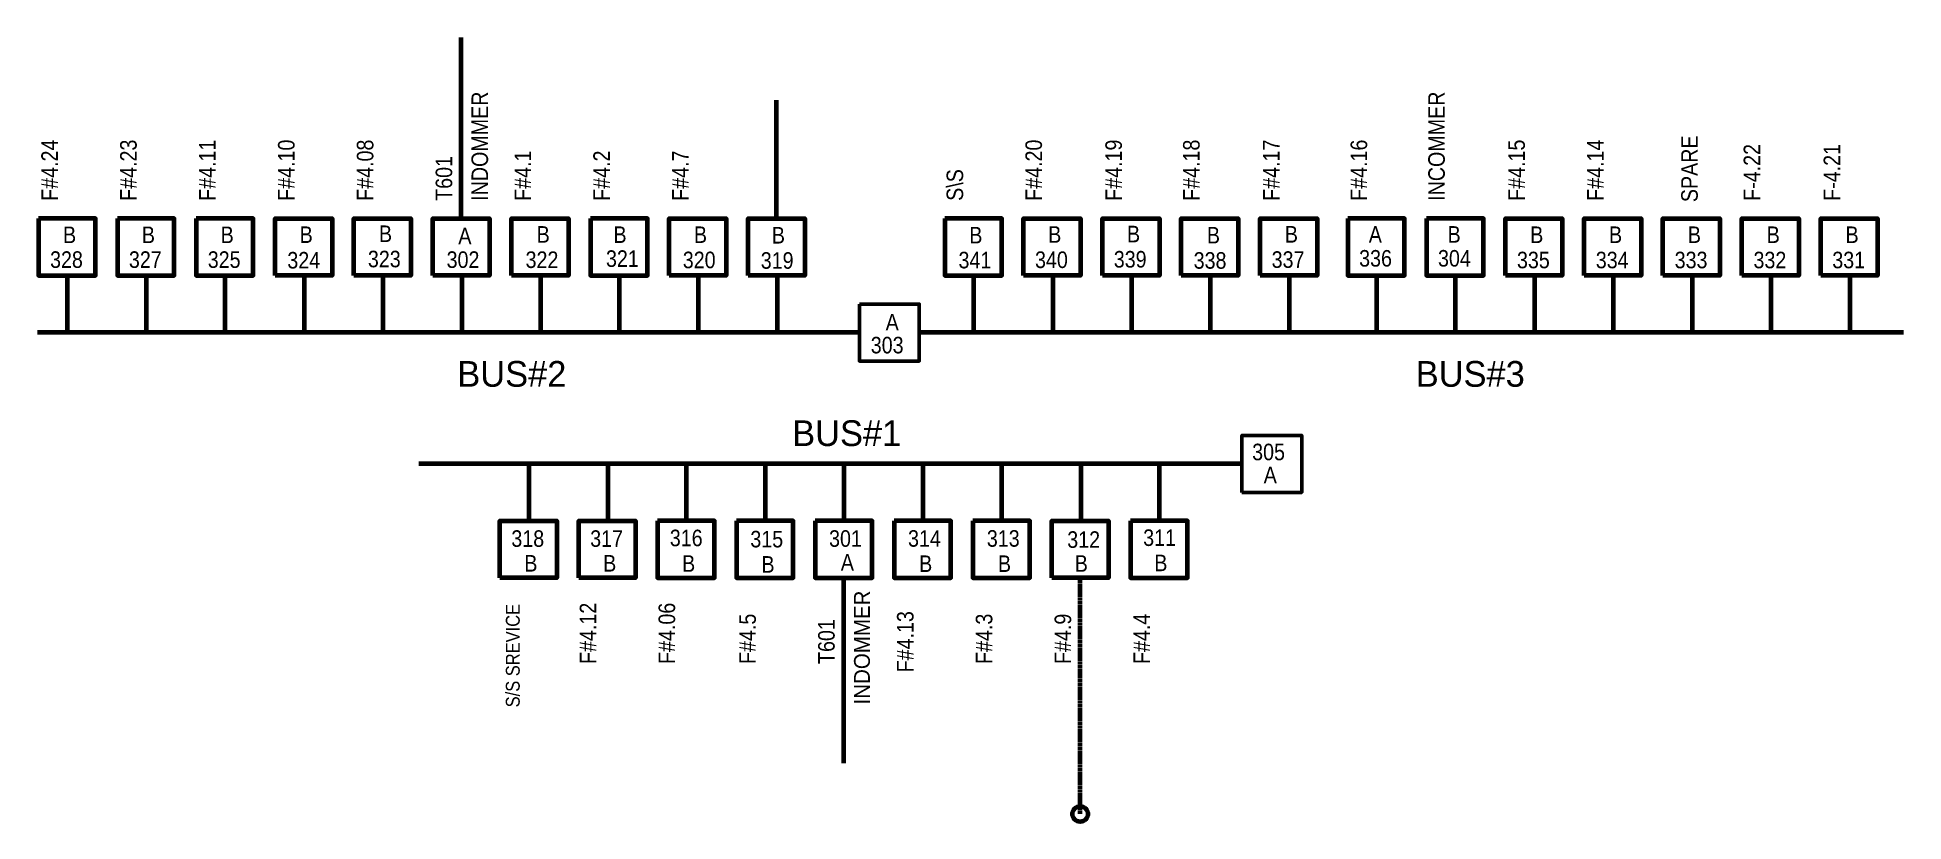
# Model space of a CAD drawing. Header units: metres. Extents: x 65984 to 144644, y -19036 to 23726.
# Drawn here: x 126002 to 126510, y 13174 to 13387 of the extents above; entities that cross this region are included whole.
import ezdxf
from ezdxf.enums import TextEntityAlignment as Align

# ---------------------------------------------------------------- set-up
doc = ezdxf.new("R2010")
doc.units = ezdxf.units.M
doc.header["$MEASUREMENT"] = 0
doc.linetypes.add('DGN Style 3', pattern=[0.013877, 0, -0.013877])
for name, color, linetype, lineweight in [('d_eos', 111, 'Continuous', 40), ('d_ug cable', 95, 'Continuous', 40), ('GRID STATION  04', 7, 'Continuous', 40), ('O H MAIN FEEDER', 4, 'Continuous', 100)]:
    doc.layers.add(name, color=color, linetype=linetype, lineweight=lineweight)
doc.styles.add('Style-msdefault', font='msdefault.shx')

msp = doc.modelspace()

# ---------------------------------------------------------------- texts
at = {"layer": 'd_eos', "color": 7, "linetype": 'Continuous', "lineweight": 70, "style": 'Style-msdefault', "width": 0.966667}
msp.add_text('INDOMMER', height=4.309, rotation=90, dxfattribs=at).set_placement((126224.48, 13236.68), align=Align.TOP_RIGHT)
at = {"layer": 'GRID STATION  04', "color": 121, "linetype": 'Continuous', "lineweight": 70, "style": 'Style-msdefault', "width": 0.888889}
for s, height, p in [('INDOMMER', 4.5, (126120.43, 13342.64)), ('INCOMMER', 4.5, (126380.67, 13342.64)), ('F#4.11', 4.5, (126046.32, 13342.64)), ('SPARE', 4.5, (126449.48, 13342.29)), ('T601', 4.5, (126110.68, 13342.64)), ('S\\S', 4.5, (126249.66, 13342.64)), ('S/S SREVICE', 3.7658, (126129.78, 13204.95)), ('T601', 4.5, (126214.71, 13216.73))]:
    msp.add_text(s, height=height, rotation=90, dxfattribs=at).set_placement(p, align=Align.TOP_LEFT)
at = {"layer": 'GRID STATION  04', "color": 194, "linetype": 'Continuous', "lineweight": 70, "style": 'Style-msdefault', "width": 0.888889}
for s, p in [('F#4.24', (126003.43, 13342.64)), ('F#4.19', (126292.84, 13342.64)), ('F#4.7', (126175.01, 13342.64))]:
    msp.add_text(s, height=4.5, rotation=90, dxfattribs=at).set_placement(p, align=Align.TOP_LEFT)
at = {"layer": 'GRID STATION  04', "color": 234, "linetype": 'Continuous', "lineweight": 70, "style": 'Style-msdefault', "width": 0.888889}
for s, p in [('F#4.23', (126024.87, 13342.64)), ('F#4.1', (126132.13, 13342.64))]:
    msp.add_text(s, height=4.5, rotation=90, dxfattribs=at).set_placement(p, align=Align.TOP_LEFT)
at = {"layer": 'GRID STATION  04', "color": 5, "linetype": 'Continuous', "lineweight": 70, "style": 'Style-msdefault', "width": 0.888889}
for s, p in [('F#4.10', (126067.8, 13342.64)), ('F-4.22', (126466.46, 13342.64)), ('F#4.3', (126257.6, 13216.73))]:
    msp.add_text(s, height=4.5, rotation=90, dxfattribs=at).set_placement(p, align=Align.TOP_LEFT)
at = {"layer": 'GRID STATION  04', "color": 251, "linetype": 'Continuous', "lineweight": 70, "style": 'Style-msdefault', "width": 0.888889}
for s, p in [('F#4.08', (126089.24, 13342.64)), ('F#4.18', (126313.98, 13342.64))]:
    msp.add_text(s, height=4.5, rotation=90, dxfattribs=at).set_placement(p, align=Align.TOP_LEFT)
at = {"layer": 'GRID STATION  04', "color": 94, "linetype": 'Continuous', "lineweight": 70, "style": 'Style-msdefault', "width": 0.888889}
for s, p in [('F#4.20', (126271.1, 13342.64)), ('F#4.4', (126300.48, 13216.73))]:
    msp.add_text(s, height=4.5, rotation=90, dxfattribs=at).set_placement(p, align=Align.TOP_LEFT)
at = {"layer": 'GRID STATION  04', "color": 3, "linetype": 'Continuous', "lineweight": 70, "style": 'Style-msdefault', "width": 0.888889}
for s, p in [('F#4.17', (126335.73, 13342.64)), ('F#4.16', (126359.55, 13342.64)), ('F#4.15', (126402.44, 13342.64)), ('F#4.14', (126423.88, 13342.64))]:
    msp.add_text(s, height=4.5, rotation=90, dxfattribs=at).set_placement(p, align=Align.TOP_LEFT)
at = {"layer": 'GRID STATION  04', "color": 9, "linetype": 'Continuous', "lineweight": 70, "style": 'Style-msdefault', "width": 0.888889}
for s, p in [('F-4.21', (126488.21, 13342.64)), ('F#4.12', (126149.87, 13216.73))]:
    msp.add_text(s, height=4.5, rotation=90, dxfattribs=at).set_placement(p, align=Align.TOP_LEFT)
at = {"layer": 'GRID STATION  04', "color": 1, "linetype": 'Continuous', "lineweight": 70, "style": 'Style-msdefault', "width": 0.888889}
msp.add_text('F#4.2', height=4.5, rotation=90, dxfattribs=at).set_placement((126153.57, 13342.64), align=Align.TOP_LEFT)
at = {"layer": 'GRID STATION  04', "color": 251, "linetype": 'Continuous', "lineweight": 80, "style": 'Style-msdefault', "width": 0.888889}
for s, p in [('B', (126095.27, 13335.94)), ('B', (126320.46, 13335.55)), ('323', (126092.25, 13329.08)), ('338', (126316.86, 13328.69))]:
    msp.add_text(s, height=4.5, dxfattribs=at).set_placement(p, align=Align.TOP_LEFT)
at = {"layer": 'GRID STATION  04', "color": 194, "linetype": 'Continuous', "lineweight": 80, "style": 'Style-msdefault', "width": 0.888889}
for s, p in [('B', (126298.73, 13335.87)), ('B', (126009.33, 13335.65)), ('B', (126180.93, 13335.69)), ('328', (126005.8, 13328.92)), ('320', (126177.9, 13328.83)), ('339', (126295.13, 13329.01))]:
    msp.add_text(s, height=4.5, dxfattribs=at).set_placement(p, align=Align.TOP_LEFT)
at = {"layer": 'GRID STATION  04', "color": 234, "linetype": 'Continuous', "lineweight": 80, "style": 'Style-msdefault', "width": 0.888889}
for s, p in [('B', (126030.77, 13335.65)), ('B', (126138.16, 13335.76)), ('B', (126429.84, 13335.68)), ('327', (126027.25, 13328.92)), ('322', (126135.14, 13328.89)), ('334', (126426.24, 13328.81))]:
    msp.add_text(s, height=4.5, dxfattribs=at).set_placement(p, align=Align.TOP_LEFT)
at = {"layer": 'GRID STATION  04', "color": 121, "linetype": 'Continuous', "lineweight": 80, "style": 'Style-msdefault', "width": 0.888889}
for s, p in [('B', (126052.21, 13335.65)), ('A', (126116.85, 13335.36)), ('B', (126202.13, 13335.54)), ('B', (126255.84, 13335.56)), ('A', (126364.49, 13335.77)), ('B', (126385.93, 13335.77)), ('B', (126408.4, 13335.68)), ('B', (126451.28, 13335.68)), ('325', (126048.69, 13328.92)), ('302', (126113.66, 13328.91)), ('319', (126199.11, 13328.68)), ('341', (126252.9, 13328.79)), ('336', (126361.87, 13329.27)), ('304', (126383.32, 13329.27)), ('335', (126404.8, 13328.81)), ('333', (126447.69, 13328.81)), ('A', (126233.08, 13311.91)), ('303', (126229.03, 13305.67)), ('305', (126332.77, 13276.62)), ('A', (126335.91, 13270.38)), ('318', (126131.27, 13253.08)), ('301', (126217.69, 13253.09)), ('B', (126134.8, 13246.36)), ('A', (126220.88, 13246.64))]:
    msp.add_text(s, height=4.5, dxfattribs=at).set_placement(p, align=Align.TOP_LEFT)
at = {"layer": 'GRID STATION  04', "color": 5, "linetype": 'Continuous', "lineweight": 80, "style": 'Style-msdefault', "width": 0.888889}
for s, p in [('B', (126073.69, 13335.7)), ('B', (126472.73, 13335.68)), ('324', (126070.34, 13328.75)), ('332', (126469.13, 13328.81)), ('313', (126260.61, 13253.11)), ('B', (126263.63, 13246.25))]:
    msp.add_text(s, height=4.5, dxfattribs=at).set_placement(p, align=Align.TOP_LEFT)
at = {"layer": 'GRID STATION  04', "color": 1, "linetype": 'Continuous', "lineweight": 80, "style": 'Style-msdefault', "width": 0.888889}
for s, p in [('B', (126159.05, 13335.7)), ('321', (126157.01, 13329.19))]:
    msp.add_text(s, height=4.5, dxfattribs=at).set_placement(p, align=Align.TOP_LEFT)
at = {"layer": 'GRID STATION  04', "color": 94, "linetype": 'Continuous', "lineweight": 80, "style": 'Style-msdefault', "width": 0.888889}
for s, p in [('B', (126277.3, 13335.74)), ('340', (126273.71, 13328.88)), ('311', (126303.13, 13253.32)), ('B', (126306.16, 13246.46))]:
    msp.add_text(s, height=4.5, dxfattribs=at).set_placement(p, align=Align.TOP_LEFT)
at = {"layer": 'GRID STATION  04', "color": 3, "linetype": 'Continuous', "lineweight": 80, "style": 'Style-msdefault', "width": 0.888889}
for s, p in [('B', (126341.67, 13335.8)), ('337', (126338.07, 13328.93))]:
    msp.add_text(s, height=4.5, dxfattribs=at).set_placement(p, align=Align.TOP_LEFT)
at = {"layer": 'GRID STATION  04', "color": 9, "linetype": 'Continuous', "lineweight": 80, "style": 'Style-msdefault', "width": 0.888889}
for s, p in [('B', (126494.17, 13335.68)), ('331', (126490.57, 13328.81)), ('317', (126152.72, 13253.08)), ('B', (126156.24, 13246.36))]:
    msp.add_text(s, height=4.5, dxfattribs=at).set_placement(p, align=Align.TOP_LEFT)
at = {"layer": 'GRID STATION  04', "color": 121, "linetype": 'Continuous', "lineweight": 100, "style": 'Style-msdefault'}
for s, p in [('BUS#2', (126116.58, 13299.1)), ('BUS#3', (126377.27, 13299.1))]:
    msp.add_text(s, height=7, dxfattribs=at).set_placement(p, align=Align.TOP_LEFT)
msp.add_text('BUS#1', height=7, dxfattribs=at).set_placement((126207.66, 13275.98))
at = {"layer": 'GRID STATION  04', "color": 36, "linetype": 'Continuous', "lineweight": 80, "style": 'Style-msdefault', "width": 0.888889}
for s, p in [('316', (126174.37, 13253.25)), ('B', (126177.72, 13246.3))]:
    msp.add_text(s, height=4.5, dxfattribs=at).set_placement(p, align=Align.TOP_LEFT)
at = {"layer": 'GRID STATION  04', "color": 191, "linetype": 'Continuous', "lineweight": 80, "style": 'Style-msdefault', "width": 0.888889}
for s, p in [('315', (126196.28, 13252.93)), ('B', (126199.3, 13246.06))]:
    msp.add_text(s, height=4.5, dxfattribs=at).set_placement(p, align=Align.TOP_LEFT)
at = {"layer": 'GRID STATION  04', "color": 6, "linetype": 'Continuous', "lineweight": 80, "style": 'Style-msdefault', "width": 0.888889}
for s, p in [('314', (126239.17, 13253.11)), ('B', (126242.19, 13246.25))]:
    msp.add_text(s, height=4.5, dxfattribs=at).set_placement(p, align=Align.TOP_LEFT)
at = {"layer": 'GRID STATION  04', "color": 98, "linetype": 'Continuous', "lineweight": 80, "style": 'Style-msdefault', "width": 0.888889}
for s, p in [('312', (126282.48, 13252.81)), ('B', (126284.52, 13246.31))]:
    msp.add_text(s, height=4.5, dxfattribs=at).set_placement(p, align=Align.TOP_LEFT)
at = {"layer": 'GRID STATION  04', "color": 36, "linetype": 'Continuous', "lineweight": 70, "style": 'Style-msdefault', "width": 0.888889}
msp.add_text('F#4.06', height=4.5, rotation=90, dxfattribs=at).set_placement((126171.31, 13216.73), align=Align.TOP_LEFT)
at = {"layer": 'GRID STATION  04', "color": 191, "linetype": 'Continuous', "lineweight": 70, "style": 'Style-msdefault', "width": 0.888889}
msp.add_text('F#4.5', height=4.5, rotation=90, dxfattribs=at).set_placement((126193.27, 13216.73), align=Align.TOP_LEFT)
at = {"layer": 'GRID STATION  04', "color": 6, "linetype": 'Continuous', "lineweight": 70, "style": 'Style-msdefault', "width": 0.888889}
msp.add_text('F#4.13', height=4.5, rotation=90, dxfattribs=at).set_placement((126236.16, 13214.45), align=Align.TOP_LEFT)
at = {"layer": 'GRID STATION  04', "color": 98, "linetype": 'Continuous', "lineweight": 70, "style": 'Style-msdefault', "width": 0.888889}
msp.add_text('F#4.9', height=4.5, rotation=90, dxfattribs=at).set_placement((126279.04, 13216.73), align=Align.TOP_LEFT)

# ---------------------------------------------------------------- linework, layer by layer
at = {"layer": 'd_ug cable', "color": 98, "linetype": 'DGN Style 3', "lineweight": 140, "flags": 128}
msp.add_lwpolyline([(126285.99, 13175.95), (126285.99, 13240.14)], dxfattribs=at)
at = {"layer": 'GRID STATION  04', "lineweight": 211, "ltscale": 0.006589}
for p, q in [((126117.63, 13337.82), (126117.63, 13387.09)), ((126203.4, 13337.82), (126203.4, 13369.99))]:
    msp.add_line(p, q, dxfattribs=at)
at = {"layer": 'GRID STATION  04', "color": 194, "linetype": 'Continuous', "lineweight": 140, "ltscale": 0.527974}
for p, q in [((126010.58, 13306.85), (126010.58, 13322.33)), ((126182.12, 13322.33), (126182.12, 13306.84)), ((126299.95, 13322.33), (126299.95, 13306.85))]:
    msp.add_line(p, q, dxfattribs=at)
at = {"layer": 'GRID STATION  04', "color": 234, "linetype": 'Continuous', "lineweight": 140, "ltscale": 0.527974}
for p, q in [((126032.02, 13306.85), (126032.02, 13322.33)), ((126139.23, 13322.33), (126139.23, 13306.84)), ((126430.99, 13322.33), (126430.99, 13306.84))]:
    msp.add_line(p, q, dxfattribs=at)
at = {"layer": 'GRID STATION  04', "color": 121, "linetype": 'Continuous', "lineweight": 140, "ltscale": 0.527974}
for p, q in [((126053.46, 13306.85), (126053.46, 13322.33)), ((126117.79, 13322.33), (126117.79, 13306.84)), ((126203.56, 13322.33), (126203.56, 13306.84)), ((126257.06, 13306.85), (126257.06, 13322.33)), ((126366.66, 13306.84), (126366.66, 13322.33)), ((126388.1, 13306.84), (126388.1, 13322.33)), ((126409.54, 13322.33), (126409.54, 13306.84)), ((126452.43, 13322.33), (126452.43, 13306.84)), ((126136.05, 13271.11), (126136.05, 13255.63)), ((126221.82, 13255.63), (126221.82, 13271.11))]:
    msp.add_line(p, q, dxfattribs=at)
at = {"layer": 'GRID STATION  04', "color": 5, "linetype": 'Continuous', "lineweight": 140, "ltscale": 0.527974}
for p, q in [((126074.91, 13322.33), (126074.91, 13306.85)), ((126473.87, 13322.33), (126473.87, 13306.84)), ((126264.7, 13255.63), (126264.7, 13271.11))]:
    msp.add_line(p, q, dxfattribs=at)
at = {"layer": 'GRID STATION  04', "color": 251, "linetype": 'Continuous', "lineweight": 140, "ltscale": 0.527974}
for p, q in [((126096.35, 13322.33), (126096.35, 13306.84)), ((126321.39, 13322.33), (126321.39, 13306.84))]:
    msp.add_line(p, q, dxfattribs=at)
at = {"layer": 'GRID STATION  04', "color": 1, "linetype": 'Continuous', "lineweight": 140, "ltscale": 0.527974}
msp.add_line((126160.68, 13306.84), (126160.68, 13322.33), dxfattribs=at)
at = {"layer": 'GRID STATION  04', "color": 94, "linetype": 'Continuous', "lineweight": 140, "ltscale": 0.527974}
for p, q in [((126278.51, 13322.33), (126278.51, 13306.85)), ((126307.59, 13255.63), (126307.59, 13271.11))]:
    msp.add_line(p, q, dxfattribs=at)
at = {"layer": 'GRID STATION  04', "color": 3, "linetype": 'Continuous', "lineweight": 140, "ltscale": 0.527974}
msp.add_line((126342.83, 13322.33), (126342.83, 13306.84), dxfattribs=at)
at = {"layer": 'GRID STATION  04', "color": 9, "linetype": 'Continuous', "lineweight": 140, "ltscale": 0.527974}
for p, q in [((126495.31, 13322.33), (126495.31, 13306.84)), ((126157.49, 13271.11), (126157.49, 13255.63))]:
    msp.add_line(p, q, dxfattribs=at)
at = {"layer": 'GRID STATION  04', "color": 121, "linetype": 'Continuous', "lineweight": 211, "ltscale": 0.527974}
for p, q in [((126225.96, 13306.84), (126002.34, 13306.84)), ((126509.98, 13306.84), (126242.23, 13306.84)), ((126330.22, 13271.11), (126106.12, 13271.11))]:
    msp.add_line(p, q, dxfattribs=at)
at = {"layer": 'GRID STATION  04', "color": 36, "linetype": 'Continuous', "lineweight": 140, "ltscale": 0.527974}
msp.add_line((126178.93, 13255.63), (126178.93, 13271.11), dxfattribs=at)
at = {"layer": 'GRID STATION  04', "color": 191, "linetype": 'Continuous', "lineweight": 140, "ltscale": 0.527974}
msp.add_line((126200.38, 13255.63), (126200.38, 13271.11), dxfattribs=at)
at = {"layer": 'GRID STATION  04', "color": 6, "linetype": 'Continuous', "lineweight": 140, "ltscale": 0.527974}
msp.add_line((126243.26, 13255.63), (126243.26, 13271.11), dxfattribs=at)
at = {"layer": 'GRID STATION  04', "color": 98, "linetype": 'Continuous', "lineweight": 140, "ltscale": 0.527974}
msp.add_line((126286.15, 13271.11), (126286.15, 13255.63), dxfattribs=at)
at = {"layer": 'GRID STATION  04', "color": 194, "linetype": 'Continuous', "lineweight": 80, "ltscale": 0.527974, "flags": 128}
for points in [[(126002.67, 13337.82), (126002.67, 13322.33), (126018.16, 13322.33), (126018.16, 13337.82)], [(126174.21, 13322.33), (126174.21, 13337.82), (126189.7, 13337.82), (126189.7, 13322.33)], [(126292.04, 13322.33), (126292.04, 13337.82), (126307.53, 13337.82), (126307.53, 13322.33)]]:
    msp.add_lwpolyline(points, close=True, dxfattribs=at)
at = {"layer": 'GRID STATION  04', "color": 234, "linetype": 'Continuous', "lineweight": 80, "ltscale": 0.527974, "flags": 128}
for points in [[(126024.12, 13337.82), (126024.12, 13322.33), (126039.6, 13322.33), (126039.6, 13337.82)], [(126131.33, 13322.33), (126131.33, 13337.82), (126146.82, 13337.82), (126146.82, 13322.33)], [(126423.08, 13322.33), (126423.08, 13337.82), (126438.57, 13337.82), (126438.57, 13322.33)]]:
    msp.add_lwpolyline(points, close=True, dxfattribs=at)
at = {"layer": 'GRID STATION  04', "color": 121, "linetype": 'Continuous', "lineweight": 80, "ltscale": 0.527974, "flags": 128}
for points in [[(126045.56, 13337.82), (126045.56, 13322.33), (126061.05, 13322.33), (126061.05, 13337.82)], [(126109.89, 13322.33), (126109.89, 13337.82), (126125.37, 13337.82), (126125.37, 13322.33)], [(126195.66, 13322.33), (126195.66, 13337.82), (126211.14, 13337.82), (126211.14, 13322.33)], [(126249.16, 13337.82), (126249.16, 13322.33), (126264.65, 13322.33), (126264.65, 13337.82)], [(126358.75, 13337.82), (126358.75, 13322.33), (126374.24, 13322.33), (126374.24, 13337.82)], [(126380.2, 13337.82), (126380.2, 13322.33), (126395.68, 13322.33), (126395.68, 13337.82)], [(126401.64, 13322.33), (126401.64, 13337.82), (126417.13, 13337.82), (126417.13, 13322.33)], [(126444.52, 13322.33), (126444.52, 13337.82), (126460.01, 13337.82), (126460.01, 13322.33)], [(126128.14, 13240.14), (126128.14, 13255.63), (126143.63, 13255.63), (126143.63, 13240.14)], [(126213.91, 13255.63), (126213.91, 13240.14), (126229.4, 13240.14), (126229.4, 13255.63)]]:
    msp.add_lwpolyline(points, close=True, dxfattribs=at)
at = {"layer": 'GRID STATION  04', "color": 5, "linetype": 'Continuous', "lineweight": 80, "ltscale": 0.527974, "flags": 128}
for points in [[(126067, 13322.33), (126067, 13337.82), (126082.49, 13337.82), (126082.49, 13322.33)], [(126465.97, 13322.33), (126465.97, 13337.82), (126481.45, 13337.82), (126481.45, 13322.33)], [(126256.8, 13255.63), (126256.8, 13240.14), (126272.29, 13240.14), (126272.29, 13255.63)]]:
    msp.add_lwpolyline(points, close=True, dxfattribs=at)
at = {"layer": 'GRID STATION  04', "color": 251, "linetype": 'Continuous', "lineweight": 80, "ltscale": 0.527974, "flags": 128}
for points in [[(126088.44, 13322.33), (126088.44, 13337.82), (126103.93, 13337.82), (126103.93, 13322.33)], [(126313.49, 13322.33), (126313.49, 13337.82), (126328.97, 13337.82), (126328.97, 13322.33)]]:
    msp.add_lwpolyline(points, close=True, dxfattribs=at)
at = {"layer": 'GRID STATION  04', "color": 1, "linetype": 'Continuous', "lineweight": 80, "ltscale": 0.527974, "flags": 128}
msp.add_lwpolyline([(126152.77, 13337.82), (126152.77, 13322.33), (126168.26, 13322.33), (126168.26, 13337.82)], close=True, dxfattribs=at)
at = {"layer": 'GRID STATION  04', "color": 94, "linetype": 'Continuous', "lineweight": 80, "ltscale": 0.527974, "flags": 128}
for points in [[(126270.6, 13322.33), (126270.6, 13337.82), (126286.09, 13337.82), (126286.09, 13322.33)], [(126299.69, 13255.63), (126299.69, 13240.14), (126315.17, 13240.14), (126315.17, 13255.63)]]:
    msp.add_lwpolyline(points, close=True, dxfattribs=at)
at = {"layer": 'GRID STATION  04', "color": 3, "linetype": 'Continuous', "lineweight": 80, "ltscale": 0.527974, "flags": 128}
msp.add_lwpolyline([(126334.93, 13322.33), (126334.93, 13337.82), (126350.42, 13337.82), (126350.42, 13322.33)], close=True, dxfattribs=at)
at = {"layer": 'GRID STATION  04', "color": 9, "linetype": 'Continuous', "lineweight": 80, "ltscale": 0.527974, "flags": 128}
for points in [[(126487.41, 13322.33), (126487.41, 13337.82), (126502.9, 13337.82), (126502.9, 13322.33)], [(126149.59, 13240.14), (126149.59, 13255.63), (126165.07, 13255.63), (126165.07, 13240.14)]]:
    msp.add_lwpolyline(points, close=True, dxfattribs=at)
at = {"layer": 'GRID STATION  04', "color": 121, "linetype": 'Continuous', "lineweight": 53, "ltscale": 0.482743, "flags": 128}
for points in [[(126225.96, 13314.59), (126225.96, 13299.1), (126242.23, 13299.1), (126242.23, 13314.59)], [(126329.99, 13263.37), (126329.99, 13278.86), (126346.26, 13278.86), (126346.26, 13263.37)]]:
    msp.add_lwpolyline(points, close=True, dxfattribs=at)
at = {"layer": 'GRID STATION  04', "color": 36, "linetype": 'Continuous', "lineweight": 80, "ltscale": 0.527974, "flags": 128}
msp.add_lwpolyline([(126171.03, 13255.63), (126171.03, 13240.14), (126186.52, 13240.14), (126186.52, 13255.63)], close=True, dxfattribs=at)
at = {"layer": 'GRID STATION  04', "color": 191, "linetype": 'Continuous', "lineweight": 80, "ltscale": 0.527974, "flags": 128}
msp.add_lwpolyline([(126192.47, 13255.63), (126192.47, 13240.14), (126207.96, 13240.14), (126207.96, 13255.63)], close=True, dxfattribs=at)
at = {"layer": 'GRID STATION  04', "color": 6, "linetype": 'Continuous', "lineweight": 80, "ltscale": 0.527974, "flags": 128}
msp.add_lwpolyline([(126235.36, 13255.63), (126235.36, 13240.14), (126250.84, 13240.14), (126250.84, 13255.63)], close=True, dxfattribs=at)
at = {"layer": 'GRID STATION  04', "color": 98, "linetype": 'Continuous', "lineweight": 80, "ltscale": 0.527974, "flags": 128}
msp.add_lwpolyline([(126278.24, 13240.14), (126278.24, 13255.63), (126293.73, 13255.63), (126293.73, 13240.14)], close=True, dxfattribs=at)
at = {"layer": 'O H MAIN FEEDER', "lineweight": 211, "ltscale": 0.00735}
msp.add_line((126221.66, 13240.14), (126221.66, 13189.78), dxfattribs=at)
at = {"layer": 'O H MAIN FEEDER', "color": 98, "lineweight": 211, "ltscale": 0.498271}
msp.add_circle((126285.99, 13175.95), 2.09, dxfattribs=at)

msp.set_redraw_order([(e.dxf.handle, doc.entitydb.next_handle()) for e in msp.query("TEXT MTEXT ATTDEF DIMENSION ARC_DIMENSION")])  # texts and dimensions are drawn at this point

doc.saveas('drawing.dxf')
